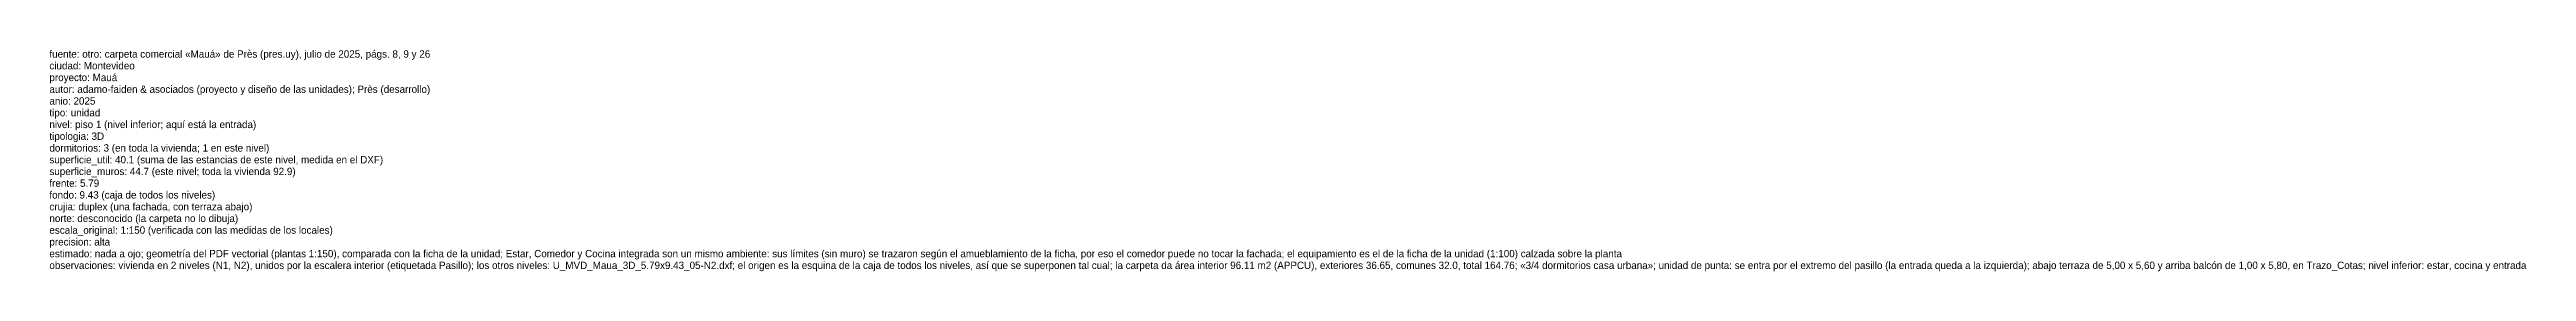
# Model space of a CAD drawing. Header units: metres. Extents: x 0 to 91.4, y 0 to 14.5.
# Drawn here: x 7.3 to 91.4, y 2.2 to 9.7 of the extents above; entities that cross this region are included whole.
import ezdxf

# ---------------------------------------------------------------- set-up
doc = ezdxf.new("R2010")
doc.units = ezdxf.units.M
doc.layers.add('Trazo_Datos', color=7, linetype='Continuous')

msp = doc.modelspace()

# ---------------------------------------------------------------- texts
at = {"layer": 'Trazo_Datos'}
for s, p in [('fuente: otro: carpeta comercial «Mauá» de Près (pres.uy), julio de 2025, págs. 8, 9 y 26', (7.29, 9.43)), ('ciudad: Montevideo', (7.29, 9.03)), ('autor: adamo-faiden & asociados (proyecto y diseño de las unidades); Près (desarrollo)', (7.29, 8.23)), ('proyecto: Mauá', (7.29, 8.63)), ('tipo: unidad', (7.29, 7.43)), ('anio: 2025', (7.29, 7.83)), ('tipologia: 3D', (7.29, 6.63)), ('nivel: piso 1 (nivel inferior; aquí está la entrada)', (7.29, 7.03)), ('superficie_util: 40.1 (suma de las estancias de este nivel, medida en el DXF)', (7.29, 5.83)), ('dormitorios: 3 (en toda la vivienda; 1 en este nivel)', (7.29, 6.23)), ('frente: 5.79', (7.29, 5.03)), ('superficie_muros: 44.7 (este nivel; toda la vivienda 92.9)', (7.29, 5.43)), ('fondo: 9.43 (caja de todos los niveles)', (7.29, 4.63)), ('crujia: duplex (una fachada, con terraza abajo)', (7.29, 4.23)), ('escala_original: 1:150 (verificada con las medidas de los locales)', (7.29, 3.43)), ('norte: desconocido (la carpeta no lo dibuja)', (7.29, 3.83)), ('estimado: nada a ojo; geometría del PDF vectorial (plantas 1:150), comparada con la ficha de la unidad; Estar, Comedor y Cocina integrada son un mismo ambiente: sus límites (sin muro) se trazaron según el amueblamiento de la ficha, por eso el comedor puede no tocar la fachada; el equipamiento es el de la ficha de la unidad (1:100) calzada sobre la planta', (7.29, 2.63)), ('precision: alta', (7.29, 3.03)), ('observaciones: vivienda en 2 niveles (N1, N2), unidos por la escalera interior (etiquetada Pasillo); los otros niveles: U_MVD_Maua_3D_5.79x9.43_05-N2.dxf; el origen es la esquina de la caja de todos los niveles, así que se superponen tal cual; la carpeta da área interior 96.11 m2 (APPCU), exteriores 36.65, comunes 32.0, total 164.76; «3/4 dormitorios casa urbana»; unidad de punta: se entra por el extremo del pasillo (la entrada queda a la izquierda); abajo terraza de 5,00 x 5,60 y arriba balcón de 1,00 x 5,80, en Trazo_Cotas; nivel inferior: estar, cocina y entrada', (7.29, 2.23))]:
    msp.add_text(s, height=0.25, dxfattribs=at).set_placement(p)

doc.saveas('drawing.dxf')
